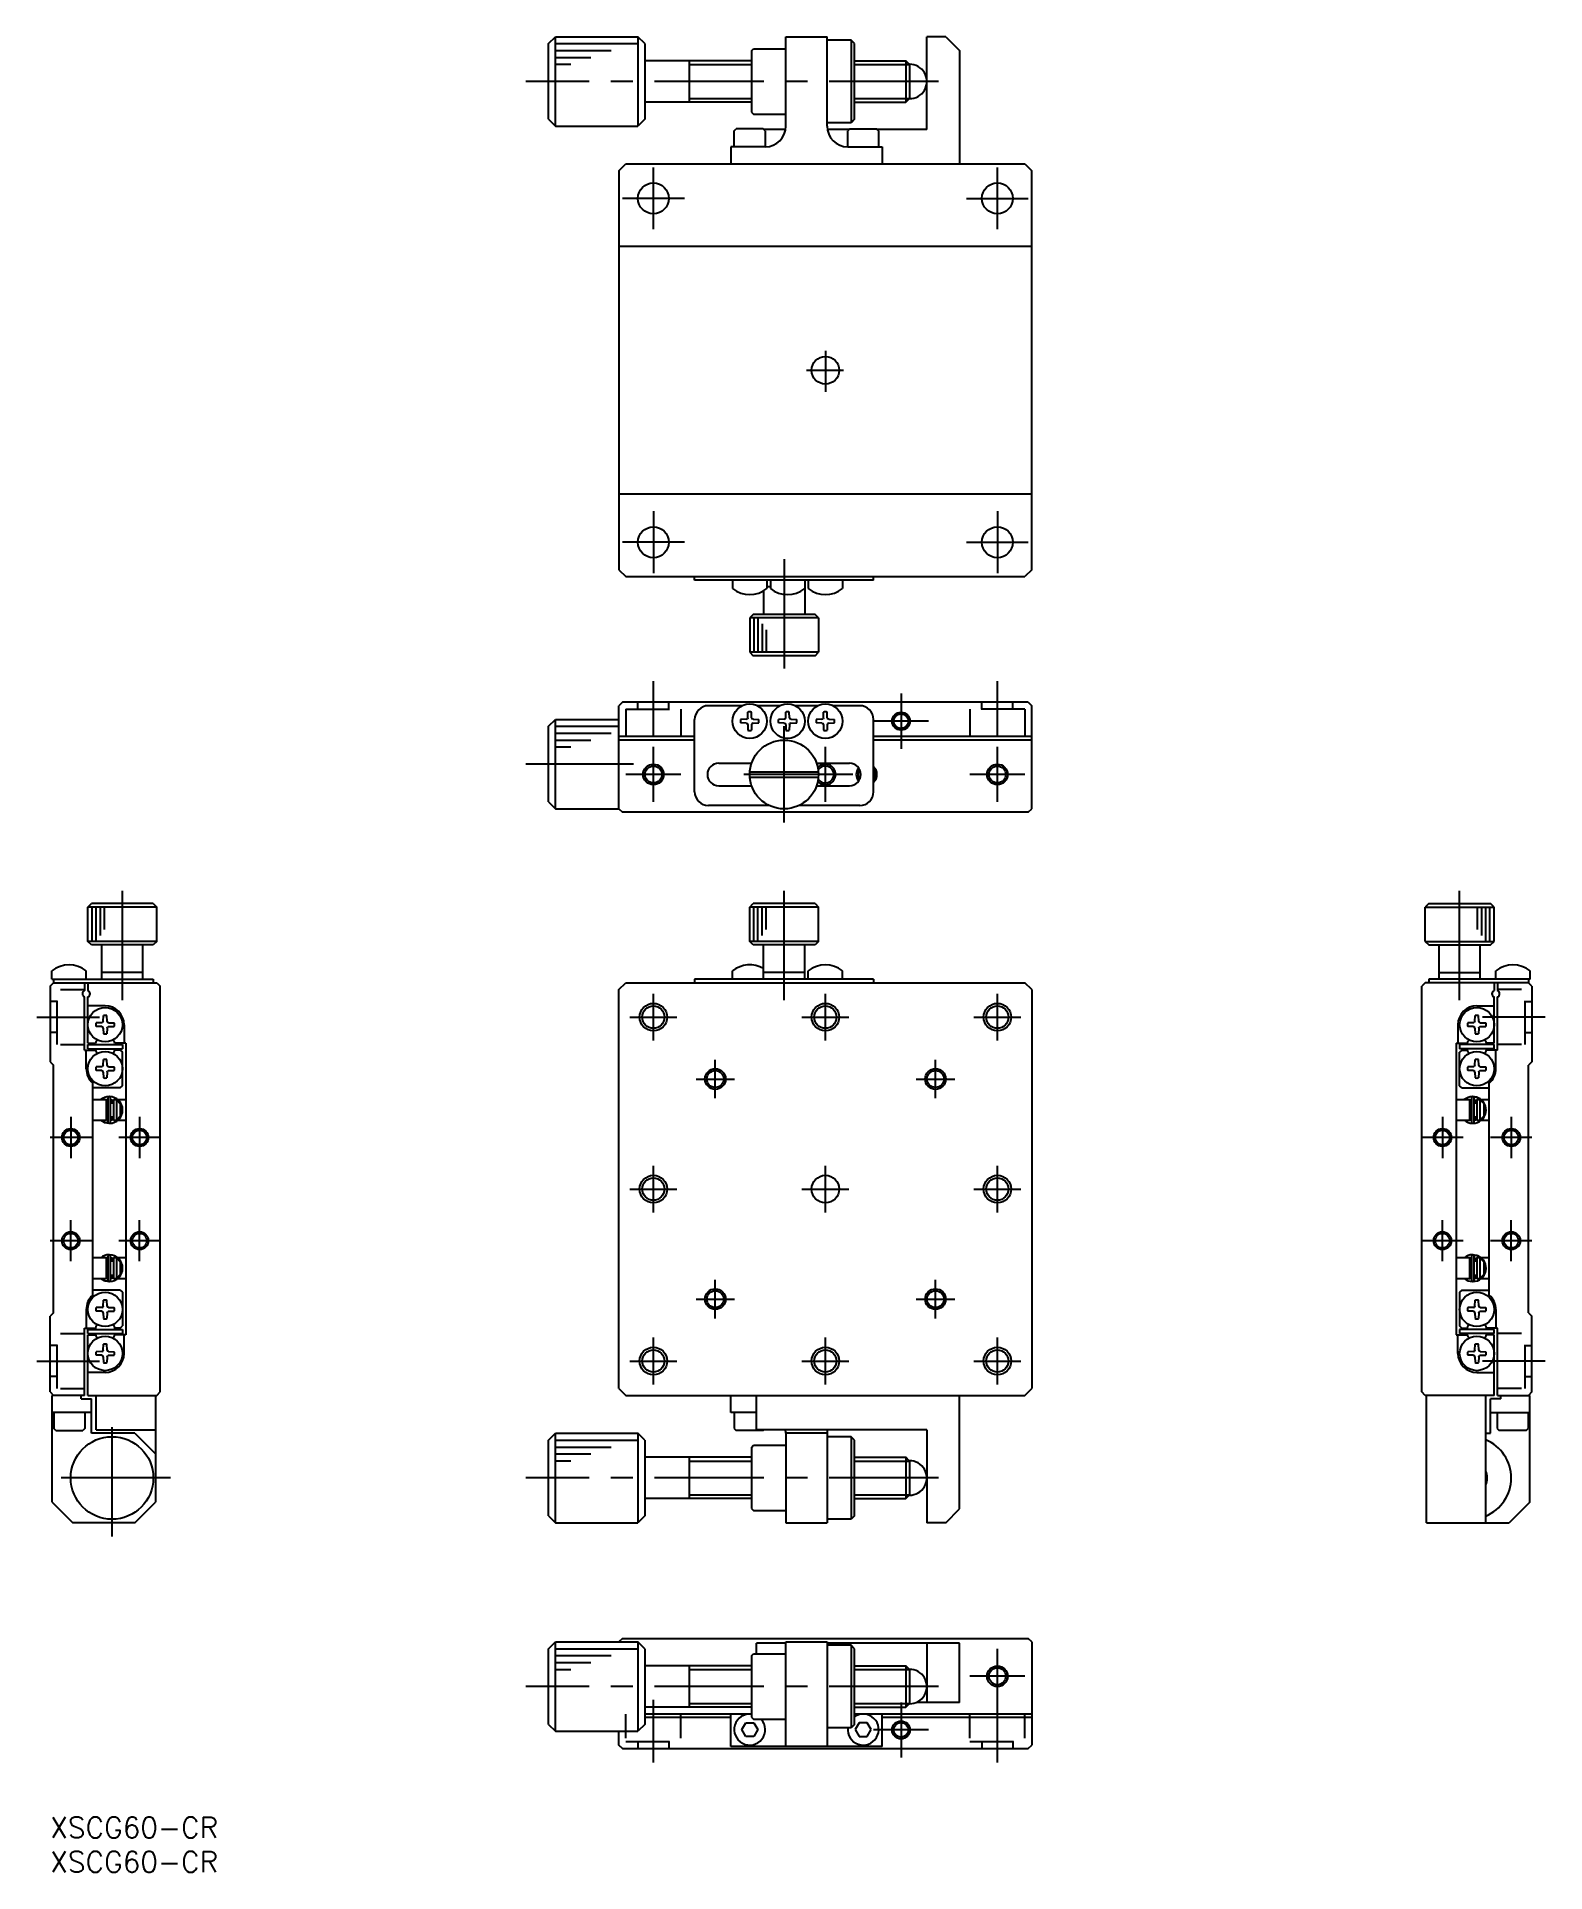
# Model space of a CAD drawing. Extents: x -2 to 217, y -8 to 259.
import ezdxf

# ---------------------------------------------------------------- set-up
doc = ezdxf.new("R2010")
doc.units = 0
doc.header["$LTSCALE"] = 0.5
doc.linetypes.add('CENTER', pattern=[50.8, 31.75, -6.35, 6.35, -6.35])
doc.linetypes.add('DASHED', pattern=[19.05, 12.7, -6.35])
for name, color, linetype in [('MSM_CENTER', 1, 'CENTER'), ('MSM_CONTINUOUS', 7, 'CONTINUOUS'), ('MSM_DASHED', 4, 'DASHED'), ('MSM_NARROW', 5, 'CONTINUOUS'), ('MSM_PART_NUMBER', 7, 'CONTINUOUS')]:
    doc.layers.add(name, color=color, linetype=linetype)
doc.styles.get("Standard").update_dxf_attribs({"font": 'txt.shx', "height": 3, "bigfont": 'bigfont.shx'})

# ---------------------------------------------------------------- blocks, each defined once
blk = doc.blocks.new('*U2')
at = {"layer": 'MSM_PART_NUMBER'}
blk.add_text('XSCG60-CR', height=3, dxfattribs=at).set_placement((0, -3))
blk = doc.blocks.new('*U3')
at = {"layer": 'MSM_PART_NUMBER'}
blk.add_text('XSCG60-CR', height=3, dxfattribs=at).set_placement((0, -8))

msp = doc.modelspace()

# ---------------------------------------------------------------- linework, layer by layer
at = {"layer": 'MSM_CENTER'}
for p, q in [((129.14, 252.37), (69.13, 252.37)), ((87.69, 230.87), (87.69, 239.87)), ((137.69, 230.87), (137.69, 239.87)), ((92.19, 235.37), (83.19, 235.37)), ((133.19, 235.37), (142.19, 235.37)), ((112.69, 213.19), (112.69, 207.24)), ((109.94, 210.37), (115.34, 210.37)), ((87.69, 189.87), (87.69, 180.87)), ((137.69, 189.87), (137.69, 180.87)), ((92.19, 185.37), (83.19, 185.37)), ((133.19, 185.37), (142.19, 185.37)), ((106.69, 182.9), (106.69, 165)), ((87.69, 157.05), (87.69, 165.17)), ((123.69, 163.36), (123.69, 155.36)), ((137.69, 157.05), (137.69, 165.17)), ((106.69, 144.61), (106.69, 158.61)), ((127.69, 159.36), (119.69, 159.36)), ((87.69, 147.61), (87.69, 155.61)), ((112.69, 147.61), (112.69, 155.61)), ((137.69, 147.61), (137.69, 155.61)), ((84.78, 153.11), (69.13, 153.11)), ((91.69, 151.61), (83.69, 151.61)), ((116.69, 151.61), (99.69, 151.61)), ((141.69, 151.61), (133.69, 151.61)), ((10.5, 118.81), (10.5, 136.7)), ((106.69, 118.81), (106.69, 136.7)), ((204.89, 118.81), (204.89, 136.7)), ((87.69, 112.93), (87.69, 119.73)), ((112.69, 112.93), (112.69, 119.73)), ((137.69, 112.93), (137.69, 119.73)), ((-1.95, 116.33), (7.2, 116.33)), ((84.29, 116.33), (91.09, 116.33)), ((109.29, 116.33), (116.09, 116.33)), ((134.29, 116.33), (141.09, 116.33)), ((217.34, 116.33), (208.19, 116.33)), ((96.69, 104.53), (96.69, 110.13)), ((128.69, 104.53), (128.69, 110.13)), ((93.89, 107.33), (99.49, 107.33)), ((125.89, 107.33), (131.49, 107.33)), ((3, 101.83), (3, 95.83)), ((13, 101.83), (13, 95.83)), ((202.39, 101.83), (202.39, 95.83)), ((212.39, 101.83), (212.39, 95.83)), ((6, 98.83), (0, 98.83)), ((16, 98.83), (10, 98.83)), ((205.39, 98.83), (199.39, 98.83)), ((215.39, 98.83), (209.39, 98.83)), ((87.69, 87.93), (87.69, 94.73)), ((112.69, 87.93), (112.69, 94.73)), ((137.69, 87.93), (137.69, 94.73)), ((84.29, 91.33), (91.09, 91.33)), ((109.29, 91.33), (116.09, 91.33)), ((134.29, 91.33), (141.09, 91.33)), ((3, 80.83), (3, 86.83)), ((13, 80.83), (13, 86.83)), ((202.39, 80.83), (202.39, 86.83)), ((212.39, 80.83), (212.39, 86.83)), ((6, 83.83), (0, 83.83)), ((16, 83.83), (10, 83.83)), ((205.39, 83.83), (199.39, 83.83)), ((215.39, 83.83), (209.39, 83.83)), ((96.69, 72.53), (96.69, 78.13)), ((128.69, 72.53), (128.69, 78.13)), ((93.89, 75.33), (99.49, 75.33)), ((125.89, 75.33), (131.49, 75.33)), ((87.69, 62.93), (87.69, 69.73)), ((112.69, 62.93), (112.69, 69.73)), ((137.69, 62.93), (137.69, 69.73)), ((-1.95, 66.33), (7.2, 66.33)), ((84.29, 66.33), (91.09, 66.33)), ((109.29, 66.33), (116.09, 66.33)), ((134.29, 66.33), (141.09, 66.33)), ((217.34, 66.33), (208.19, 66.33)), ((9, 40.83), (9, 57.83)), ((17.5, 49.33), (1.26, 49.33)), ((129.14, 49.33), (69.13, 49.33)), ((137.69, 16.5), (137.69, 24.5)), ((129.14, 19), (69.13, 19)), ((141.69, 20.5), (133.69, 20.5)), ((87.69, 7.94), (87.69, 17.09)), ((123.69, 16.7), (123.69, 8.7)), ((137.69, 7.94), (137.69, 17.09)), ((127.69, 12.7), (119.69, 12.7))]:
    msp.add_line(p, q, dxfattribs=at)
at = {"layer": 'MSM_CONTINUOUS'}
for p, q in [((72.44, 257.87), (73.44, 258.87)), ((73.44, 245.87), (73.44, 258.87)), ((73.44, 258.87), (85.44, 258.87)), ((85.44, 258.87), (85.44, 245.87)), ((86.44, 257.87), (85.44, 258.87)), ((106.94, 245.87), (106.94, 258.87)), ((106.94, 258.87), (112.94, 258.87)), ((112.94, 245.87), (112.94, 258.87)), ((127.44, 245.37), (127.44, 258.87)), ((130.19, 258.87), (127.44, 258.87)), ((130.19, 258.87), (132.19, 256.87)), ((72.44, 246.87), (72.44, 257.87)), ((86.44, 257.87), (86.44, 246.87)), ((101.94, 256.82), (102.24, 257.12)), ((101.94, 256.82), (101.94, 247.92)), ((102.24, 257.12), (106.94, 257.12)), ((116.44, 258.37), (112.94, 258.37)), ((116.44, 258.37), (116.44, 246.37)), ((116.94, 257.87), (116.44, 258.37)), ((116.94, 246.87), (116.94, 257.87)), ((132.19, 256.87), (132.19, 240.37)), ((101.94, 255.37), (86.44, 255.37)), ((92.94, 249.37), (92.94, 255.37)), ((116.94, 255.37), (124.4, 255.37)), ((124.4, 255.37), (124.4, 249.37)), ((124.94, 254.83), (124.4, 255.37)), ((124.94, 254.83), (124.94, 249.91)), ((101.94, 249.37), (86.44, 249.37)), ((116.94, 249.37), (124.4, 249.37)), ((124.4, 249.37), (124.94, 249.91)), ((72.44, 246.87), (73.44, 245.87)), ((73.44, 245.87), (85.44, 245.87)), ((86.44, 246.87), (85.44, 245.87)), ((101.94, 247.92), (102.24, 247.62)), ((102.24, 247.62), (106.94, 247.62)), ((116.44, 246.37), (112.94, 246.37)), ((116.94, 246.87), (116.44, 246.37)), ((103.94, 242.87), (98.94, 242.87)), ((98.94, 242.87), (98.94, 240.37)), ((99.44, 245.17), (99.74, 245.47)), ((99.44, 242.87), (99.44, 245.17)), ((103.64, 245.47), (99.74, 245.47)), ((103.94, 245.17), (103.64, 245.47)), ((106.9, 245.37), (103.74, 245.37)), ((103.94, 245.17), (103.94, 242.87)), ((116.14, 245.37), (112.99, 245.37)), ((116.24, 245.47), (115.94, 245.17)), ((115.94, 242.87), (115.94, 245.17)), ((115.94, 242.87), (120.94, 242.87)), ((116.24, 245.47), (120.14, 245.47)), ((120.44, 245.17), (120.14, 245.47)), ((127.44, 245.37), (120.24, 245.37)), ((120.44, 242.87), (120.44, 245.17)), ((120.94, 242.87), (120.94, 240.37)), ((82.69, 239.37), (83.69, 240.37)), ((83.69, 240.37), (141.69, 240.37)), ((141.69, 240.37), (142.69, 239.37)), ((82.69, 239.37), (82.69, 181.37)), ((142.69, 181.37), (142.69, 239.37)), ((142.69, 228.37), (82.69, 228.37)), ((142.69, 192.37), (82.69, 192.37)), ((82.69, 181.37), (83.69, 180.37)), ((83.69, 180.37), (141.69, 180.37)), ((93.69, 179.87), (93.69, 180.37)), ((119.69, 179.87), (93.69, 179.87)), ((99.19, 179.87), (99.19, 178.65)), ((104.19, 179.87), (104.19, 178.65)), ((104.69, 178.87), (104.19, 178.87)), ((104.69, 179.87), (104.69, 178.65)), ((109.69, 179.87), (109.69, 178.65)), ((109.69, 179.87), (109.69, 174.87)), ((110.19, 179.87), (110.19, 178.65)), ((115.19, 179.87), (115.19, 178.65)), ((119.69, 179.87), (119.69, 180.37)), ((142.69, 181.37), (141.69, 180.37)), ((103.69, 178.31), (103.69, 174.87)), ((102.19, 174.87), (101.69, 174.37)), ((111.69, 174.37), (101.69, 174.37)), ((101.69, 174.37), (101.69, 169.37)), ((111.19, 174.87), (102.19, 174.87)), ((111.69, 174.37), (111.19, 174.87)), ((111.69, 174.37), (111.69, 169.37)), ((111.69, 169.37), (101.69, 169.37)), ((101.69, 169.37), (102.19, 168.87)), ((111.19, 168.87), (102.19, 168.87)), ((111.19, 168.87), (111.69, 169.37)), ((83.19, 162.11), (82.69, 161.61)), ((82.69, 146.61), (82.69, 161.61)), ((142.19, 162.11), (83.19, 162.11)), ((100.6, 161.61), (95.69, 161.61)), ((101.42, 159.84), (101.43, 160.69)), ((101.97, 159.84), (101.95, 160.69)), ((106.1, 161.61), (102.78, 161.61)), ((106.92, 159.84), (106.93, 160.69)), ((107.47, 159.84), (107.45, 160.69)), ((111.6, 161.61), (108.28, 161.61)), ((112.42, 159.84), (112.43, 160.69)), ((112.97, 159.84), (112.95, 160.69)), ((117.69, 161.61), (113.78, 161.61)), ((142.19, 162.11), (142.69, 161.61)), ((142.69, 146.61), (142.69, 161.61)), ((72.44, 158.61), (73.44, 159.61)), ((72.44, 147.61), (72.44, 158.61)), ((73.44, 159.61), (82.69, 159.61)), ((73.44, 146.61), (73.44, 159.61)), ((93.69, 149.11), (93.69, 159.61)), ((101.19, 159.64), (100.37, 159.62)), ((101.19, 159.09), (100.37, 159.1)), ((101.19, 159.64), (101.36, 159.71)), ((101.19, 159.09), (101.36, 159.01)), ((101.42, 159.84), (101.36, 159.71)), ((101.42, 158.88), (101.36, 159.01)), ((101.42, 158.88), (101.43, 158.04)), ((101.97, 158.88), (101.95, 158.04)), ((101.97, 159.84), (102.03, 159.71)), ((101.97, 158.88), (102.03, 159.01)), ((102.19, 159.64), (102.03, 159.71)), ((102.19, 159.09), (102.03, 159.01)), ((102.19, 159.64), (103.02, 159.62)), ((102.19, 159.09), (103.02, 159.1)), ((106.69, 159.64), (105.87, 159.62)), ((106.69, 159.09), (105.87, 159.1)), ((106.69, 159.64), (106.86, 159.71)), ((106.69, 159.09), (106.86, 159.01)), ((106.92, 159.84), (106.86, 159.71)), ((106.92, 158.88), (106.86, 159.01)), ((106.92, 158.88), (106.93, 158.04)), ((107.47, 158.88), (107.45, 158.04)), ((107.47, 159.84), (107.53, 159.71)), ((107.47, 158.88), (107.53, 159.01)), ((107.69, 159.64), (107.53, 159.71)), ((107.69, 159.09), (107.53, 159.01)), ((107.69, 159.64), (108.52, 159.62)), ((107.69, 159.09), (108.52, 159.1)), ((112.19, 159.64), (111.37, 159.62)), ((112.19, 159.09), (111.37, 159.1)), ((112.19, 159.64), (112.36, 159.71)), ((112.19, 159.09), (112.36, 159.01)), ((112.42, 159.84), (112.36, 159.71)), ((112.42, 158.88), (112.36, 159.01)), ((112.42, 158.88), (112.43, 158.04)), ((112.97, 158.88), (112.95, 158.04)), ((112.97, 159.84), (113.03, 159.71)), ((112.97, 158.88), (113.03, 159.01)), ((113.19, 159.64), (113.03, 159.71)), ((113.19, 159.09), (113.03, 159.01)), ((113.19, 159.64), (114.02, 159.62)), ((113.19, 159.09), (114.02, 159.1)), ((119.69, 149.11), (119.69, 159.61)), ((93.69, 157.11), (82.69, 157.11)), ((93.69, 156.61), (82.69, 156.61)), ((142.69, 157.11), (119.69, 157.11)), ((142.69, 156.61), (119.69, 156.61)), ((97.19, 153.26), (102.05, 153.26)), ((111.34, 153.26), (116.19, 153.26)), ((97.19, 149.96), (101.91, 149.96)), ((101.71, 152.01), (111.68, 152.01)), ((101.71, 151.21), (111.68, 151.21)), ((111.48, 149.96), (116.19, 149.96)), ((72.44, 147.61), (73.44, 146.61)), ((104.51, 147.11), (95.69, 147.11)), ((117.69, 147.11), (108.87, 147.11)), ((73.44, 146.61), (82.69, 146.61)), ((82.69, 146.61), (83.19, 146.11)), ((142.19, 146.11), (83.19, 146.11)), ((142.19, 146.11), (142.69, 146.61)), ((5.5, 132.33), (6, 132.83)), ((15.5, 132.33), (5.5, 132.33)), ((5.5, 127.33), (5.5, 132.33)), ((15, 132.83), (6, 132.83)), ((15, 132.83), (15.5, 132.33)), ((15.5, 127.33), (15.5, 132.33)), ((101.69, 132.33), (102.19, 132.83)), ((111.69, 132.33), (101.69, 132.33)), ((101.69, 127.33), (101.69, 132.33)), ((111.19, 132.83), (102.19, 132.83)), ((111.19, 132.83), (111.69, 132.33)), ((111.69, 127.33), (111.69, 132.33)), ((200.39, 132.83), (199.89, 132.33)), ((199.89, 132.33), (209.89, 132.33)), ((199.89, 127.33), (199.89, 132.33)), ((200.39, 132.83), (209.39, 132.83)), ((209.89, 132.33), (209.39, 132.83)), ((209.89, 127.33), (209.89, 132.33)), ((15.5, 127.33), (5.5, 127.33)), ((6, 126.83), (5.5, 127.33)), ((15, 126.83), (6, 126.83)), ((7.5, 121.83), (7.5, 126.83)), ((13.5, 121.83), (13.5, 126.83)), ((15.5, 127.33), (15, 126.83)), ((111.69, 127.33), (101.69, 127.33)), ((102.19, 126.83), (101.69, 127.33)), ((111.19, 126.83), (102.19, 126.83)), ((103.69, 121.83), (103.69, 126.83)), ((109.69, 121.83), (109.69, 126.83)), ((111.69, 127.33), (111.19, 126.83)), ((199.89, 127.33), (209.89, 127.33)), ((199.89, 127.33), (200.39, 126.83)), ((200.39, 126.83), (209.39, 126.83)), ((201.89, 121.83), (201.89, 126.83)), ((207.89, 121.83), (207.89, 126.83)), ((209.39, 126.83), (209.89, 127.33)), ((0.25, 121.83), (0.25, 123.05)), ((5.25, 121.83), (5.25, 123.05)), ((13.5, 122.83), (7.5, 122.83)), ((99.19, 121.83), (99.19, 123.05)), ((109.69, 122.83), (103.69, 122.83)), ((110.19, 121.83), (110.19, 123.05)), ((115.19, 121.83), (115.19, 123.05)), ((201.89, 122.83), (207.89, 122.83)), ((210.14, 121.83), (210.14, 123.05)), ((215.14, 121.83), (215.14, 123.05)), ((0, 120.83), (0.5, 121.33)), ((0, 120.83), (0, 109.83)), ((0.25, 121.83), (15, 121.83)), ((0.5, 121.83), (0.5, 121.33)), ((0.5, 121.33), (15.5, 121.33)), ((5, 121.33), (5, 120.19)), ((5.5, 121.33), (5.5, 120.19)), ((15, 121.83), (15, 121.33)), ((15.5, 121.33), (16, 120.83)), ((16, 61.83), (16, 120.83)), ((82.69, 120.33), (83.69, 121.33)), ((82.69, 62.33), (82.69, 120.33)), ((83.69, 121.33), (141.69, 121.33)), ((119.69, 121.83), (93.69, 121.83)), ((93.69, 121.83), (93.69, 121.33)), ((119.69, 121.83), (119.69, 121.33)), ((142.69, 120.33), (141.69, 121.33)), ((142.69, 120.33), (142.69, 62.33)), ((199.89, 121.33), (199.39, 120.83)), ((199.39, 61.83), (199.39, 120.83)), ((214.89, 121.33), (199.89, 121.33)), ((215.14, 121.83), (200.39, 121.83)), ((200.39, 121.83), (200.39, 121.33)), ((209.89, 121.33), (209.89, 120.19)), ((210.39, 121.33), (210.39, 120.19)), ((214.89, 121.83), (214.89, 121.33)), ((215.39, 120.83), (214.89, 121.33)), ((215.39, 120.83), (215.39, 109.83)), ((5, 111.53), (5, 119.27)), ((5.5, 112.53), (5.5, 119.27)), ((8, 117.98), (5.5, 117.98)), ((207.39, 117.98), (209.89, 117.98)), ((209.89, 112.53), (209.89, 119.27)), ((210.39, 111.53), (210.39, 119.27)), ((7.5, 115.5), (6.68, 115.49)), ((7.5, 114.96), (6.68, 114.97)), ((7.5, 115.5), (7.67, 115.58)), ((7.5, 114.96), (7.67, 114.88)), ((7.73, 115.71), (7.67, 115.58)), ((7.73, 114.75), (7.67, 114.88)), ((7.73, 115.71), (7.74, 116.56)), ((8.27, 115.71), (8.26, 116.56)), ((8.27, 115.71), (8.33, 115.58)), ((8.27, 114.75), (8.33, 114.88)), ((8.5, 115.5), (8.33, 115.58)), ((8.5, 114.96), (8.33, 114.88)), ((8.5, 115.5), (9.32, 115.49)), ((8.5, 114.96), (9.32, 114.97)), ((10.75, 115.23), (10.75, 112.53)), ((204.64, 115.23), (204.64, 112.53)), ((206.89, 115.5), (206.06, 115.49)), ((206.89, 114.96), (206.06, 114.97)), ((206.89, 115.5), (207.05, 115.58)), ((206.89, 114.96), (207.05, 114.88)), ((207.11, 115.71), (207.05, 115.58)), ((207.11, 114.75), (207.05, 114.88)), ((207.11, 115.71), (207.13, 116.56)), ((207.66, 115.71), (207.65, 116.56)), ((207.66, 115.71), (207.72, 115.58)), ((207.66, 114.75), (207.72, 114.88)), ((207.89, 115.5), (207.72, 115.58)), ((207.89, 114.96), (207.72, 114.88)), ((207.89, 115.5), (208.71, 115.49)), ((207.89, 114.96), (208.71, 114.97)), ((5.5, 112.53), (6.59, 112.53)), ((5.5, 112.33), (10.5, 112.33)), ((5.5, 111.73), (5.5, 112.33)), ((7.73, 114.75), (7.74, 113.91)), ((8.27, 114.75), (8.26, 113.91)), ((11, 112.53), (9.41, 112.53)), ((10.5, 112.33), (10.5, 111.73)), ((11, 112.53), (11, 70.13)), ((204.39, 112.53), (204.39, 70.13)), ((204.39, 112.53), (205.97, 112.53)), ((209.89, 112.33), (204.89, 112.33)), ((204.89, 112.33), (204.89, 111.73)), ((207.11, 114.75), (207.13, 113.91)), ((207.66, 114.75), (207.65, 113.91)), ((209.89, 112.53), (208.8, 112.53)), ((209.89, 111.73), (209.89, 112.33)), ((0, 109.83), (0.5, 109.33)), ((5, 111.53), (6.59, 111.53)), ((5.25, 108.83), (5.25, 111.53)), ((5.5, 111.73), (10.5, 111.73)), ((7.73, 109.31), (7.74, 110.16)), ((8.27, 109.31), (8.26, 110.16)), ((10.2, 111.53), (9.41, 111.53)), ((10.2, 111.53), (10.5, 111.23)), ((10.5, 106.33), (10.5, 111.23)), ((209.89, 111.73), (204.89, 111.73)), ((205.19, 111.53), (204.89, 111.23)), ((204.89, 106.33), (204.89, 111.23)), ((205.19, 111.53), (205.97, 111.53)), ((207.11, 109.31), (207.13, 110.16)), ((207.66, 109.31), (207.65, 110.16)), ((210.39, 111.53), (208.8, 111.53)), ((210.14, 108.83), (210.14, 111.53)), ((215.39, 109.83), (214.89, 109.33)), ((0.5, 73.33), (0.5, 109.33)), ((6.2, 75.91), (6.2, 106.75)), ((7.5, 109.1), (6.68, 109.09)), ((7.5, 108.56), (6.68, 108.57)), ((7.5, 109.1), (7.67, 109.18)), ((7.5, 108.56), (7.67, 108.48)), ((7.73, 109.31), (7.67, 109.18)), ((7.73, 108.35), (7.67, 108.48)), ((7.73, 108.35), (7.74, 107.51)), ((8.27, 108.35), (8.26, 107.51)), ((8.27, 109.31), (8.33, 109.18)), ((8.27, 108.35), (8.33, 108.48)), ((8.5, 109.1), (8.33, 109.18)), ((8.5, 108.56), (8.33, 108.48)), ((8.5, 109.1), (9.32, 109.09)), ((8.5, 108.56), (9.32, 108.57)), ((206.89, 109.1), (206.06, 109.09)), ((206.89, 108.56), (206.06, 108.57)), ((206.89, 109.1), (207.05, 109.18)), ((206.89, 108.56), (207.05, 108.48)), ((207.11, 109.31), (207.05, 109.18)), ((207.11, 108.35), (207.05, 108.48)), ((207.11, 108.35), (207.13, 107.51)), ((207.66, 108.35), (207.65, 107.51)), ((207.66, 109.31), (207.72, 109.18)), ((207.66, 108.35), (207.72, 108.48)), ((207.89, 109.1), (207.72, 109.18)), ((207.89, 108.56), (207.72, 108.48)), ((207.89, 109.1), (208.71, 109.09)), ((207.89, 108.56), (208.71, 108.57)), ((209.19, 75.91), (209.19, 106.75)), ((214.89, 73.33), (214.89, 109.33)), ((10.2, 106.03), (6.2, 106.03)), ((8.2, 104.33), (6.2, 104.33)), ((7.84, 104.62), (7.82, 104.61)), ((7.83, 104.62), (7.84, 104.62)), ((7.87, 104.63), (7.84, 104.62)), ((7.84, 104.62), (7.84, 104.62)), ((7.84, 104.62), (7.84, 104.62)), ((7.84, 104.62), (7.84, 104.62)), ((7.88, 104.63), (7.87, 104.63)), ((7.89, 104.64), (7.88, 104.64)), ((7.88, 104.64), (7.88, 104.64)), ((7.88, 104.64), (7.88, 104.64)), ((7.88, 104.64), (7.88, 104.63)), ((7.89, 104.64), (7.89, 104.64)), ((7.89, 104.64), (7.89, 104.64)), ((7.89, 104.64), (7.89, 104.64)), ((7.89, 104.64), (7.89, 104.64)), ((7.89, 104.64), (7.89, 104.64)), ((7.89, 104.64), (7.89, 104.64)), ((7.89, 104.64), (7.89, 104.64)), ((7.89, 104.64), (7.89, 104.64)), ((8.19, 104.33), (8.2, 104.33)), ((8.2, 104.33), (8.4, 104.37)), ((8.2, 101.33), (8.2, 104.33)), ((8.2, 104.27), (8.21, 104.26)), ((8.21, 104.26), (8.22, 104.26)), ((8.22, 104.26), (8.24, 104.25)), ((8.24, 104.25), (8.25, 104.25)), ((8.25, 104.25), (8.26, 104.24)), ((8.26, 104.24), (8.28, 104.23)), ((8.28, 104.23), (8.29, 104.22)), ((8.29, 104.22), (8.3, 104.21)), ((8.3, 104.21), (8.31, 104.2)), ((8.31, 104.2), (8.32, 104.19)), ((8.32, 104.19), (8.33, 104.18)), ((8.33, 104.18), (8.34, 104.17)), ((8.34, 104.17), (8.35, 104.15)), ((8.35, 104.15), (8.36, 104.14)), ((8.36, 104.14), (8.37, 104.13)), ((8.37, 104.13), (8.37, 104.12)), ((8.37, 104.12), (8.38, 104.1)), ((8.38, 104.1), (8.38, 104.09)), ((8.38, 104.09), (8.39, 104.07)), ((8.4, 104.58), (8.4, 101.08)), ((8.79, 101.08), (8.79, 104.58)), ((8.79, 104.37), (9.2, 104.27)), ((9, 104.33), (9, 103.83)), ((9.01, 104.33), (9, 104.33)), ((9.01, 104.33), (9.01, 104.33)), ((9.01, 104.33), (9.01, 104.33)), ((9.01, 104.33), (9.01, 104.33)), ((9.01, 104.33), (9.01, 104.33)), ((9.2, 104.33), (9.2, 101.33)), ((9.7, 104.33), (9.2, 104.33)), ((9.7, 101.33), (9.7, 104.33)), ((9.7, 104.27), (10.2, 103.74)), ((11, 104.33), (9.84, 104.33)), ((10.2, 106.03), (10.5, 106.33)), ((206.39, 104.33), (204.39, 104.33)), ((205.19, 106.03), (204.89, 106.33)), ((205.19, 106.03), (209.19, 106.03)), ((206.38, 104.33), (206.39, 104.33)), ((206.39, 104.33), (206.59, 104.37)), ((206.39, 101.33), (206.39, 104.33)), ((206.59, 104.58), (206.59, 101.08)), ((207.5, 104.64), (206.81, 104.77)), ((206.99, 104.61), (206.98, 104.6)), ((206.98, 101.08), (206.98, 104.58)), ((207.02, 104.62), (206.99, 104.61)), ((206.99, 104.07), (207, 104.08)), ((207, 104.1), (207.01, 104.11)), ((207, 104.08), (207, 104.1)), ((207.01, 104.11), (207.02, 104.12)), ((207.05, 104.63), (207.02, 104.62)), ((207.02, 104.14), (207.03, 104.15)), ((207.02, 104.12), (207.02, 104.14)), ((207.03, 104.15), (207.04, 104.16)), ((207.04, 104.16), (207.05, 104.17)), ((207.08, 104.64), (207.05, 104.63)), ((207.05, 104.17), (207.06, 104.18)), ((207.06, 104.18), (207.07, 104.2)), ((207.07, 104.2), (207.08, 104.21)), ((207.12, 104.65), (207.08, 104.64)), ((207.08, 104.21), (207.09, 104.22)), ((207.09, 104.22), (207.1, 104.22)), ((207.1, 104.22), (207.12, 104.23)), ((207.15, 104.66), (207.12, 104.65)), ((207.12, 104.23), (207.13, 104.24)), ((207.13, 104.24), (207.14, 104.25)), ((207.14, 104.25), (207.16, 104.26)), ((207.18, 104.67), (207.15, 104.66)), ((207.16, 104.26), (207.17, 104.26)), ((207.17, 104.26), (207.18, 104.27)), ((207.22, 104.67), (207.18, 104.67)), ((207.18, 104.27), (207.2, 104.27)), ((207.19, 104.27), (207.19, 103.83)), ((207.2, 104.27), (207.21, 104.28)), ((207.21, 104.28), (207.23, 104.28)), ((207.25, 104.67), (207.22, 104.67)), ((207.23, 104.28), (207.24, 104.28)), ((207.24, 104.28), (207.26, 104.28)), ((207.29, 104.67), (207.25, 104.67)), ((207.26, 104.28), (207.27, 104.28)), ((207.27, 104.28), (207.29, 104.28)), ((207.32, 104.67), (207.29, 104.67)), ((207.29, 104.28), (207.3, 104.28)), ((207.3, 104.28), (207.32, 104.28)), ((207.35, 104.67), (207.32, 104.67)), ((207.32, 104.28), (207.33, 104.28)), ((207.33, 104.28), (207.35, 104.28)), ((207.39, 104.67), (207.35, 104.67)), ((207.35, 104.28), (207.36, 104.27)), ((207.36, 104.27), (207.38, 104.27)), ((207.38, 104.27), (207.39, 104.26)), ((207.42, 104.66), (207.39, 104.67)), ((207.39, 104.33), (207.39, 101.33)), ((207.89, 104.33), (207.39, 104.33)), ((207.39, 104.26), (207.4, 104.26)), ((207.4, 104.26), (207.41, 104.26)), ((207.46, 104.65), (207.42, 104.66)), ((207.45, 104.33), (207.46, 104.34)), ((207.49, 104.64), (207.46, 104.65)), ((207.49, 104.39), (207.46, 104.33)), ((207.46, 104.36), (207.47, 104.37)), ((207.46, 104.34), (207.46, 104.36)), ((207.47, 104.37), (207.48, 104.38)), ((207.48, 104.4), (207.49, 104.41)), ((207.48, 104.38), (207.48, 104.4)), ((207.52, 104.63), (207.49, 104.64)), ((207.56, 104.61), (207.49, 104.39)), ((207.49, 104.41), (207.5, 104.42)), ((207.5, 104.44), (207.51, 104.45)), ((207.5, 104.42), (207.5, 104.44)), ((207.51, 104.47), (207.52, 104.48)), ((207.51, 104.45), (207.51, 104.47)), ((207.55, 104.62), (207.52, 104.63)), ((207.52, 104.48), (207.53, 104.5)), ((207.53, 104.52), (207.54, 104.54)), ((207.53, 104.51), (207.53, 104.52)), ((207.53, 104.5), (207.53, 104.51)), ((207.54, 104.55), (207.55, 104.56)), ((207.54, 104.54), (207.54, 104.55)), ((207.55, 104.61), (207.55, 104.62)), ((207.55, 104.62), (207.55, 104.62)), ((207.55, 104.62), (207.55, 104.62)), ((207.58, 104.61), (207.55, 104.62)), ((207.55, 104.6), (207.55, 104.61)), ((207.55, 104.61), (207.55, 104.61)), ((207.55, 104.59), (207.55, 104.6)), ((207.55, 104.6), (207.55, 104.6)), ((207.55, 104.58), (207.55, 104.59)), ((207.55, 104.57), (207.55, 104.58)), ((207.55, 104.56), (207.55, 104.57)), ((207.89, 101.33), (207.89, 104.33)), ((207.89, 104.28), (208.39, 103.75)), ((209.19, 104.33), (208.02, 104.33)), ((8.4, 103.83), (8.2, 103.83)), ((8.2, 101.83), (8.4, 101.83)), ((8.24, 101.41), (8.23, 101.41)), ((8.26, 101.42), (8.24, 101.41)), ((8.27, 101.43), (8.26, 101.42)), ((8.28, 101.44), (8.27, 101.43)), ((8.29, 101.45), (8.28, 101.44)), ((8.31, 101.46), (8.29, 101.45)), ((8.32, 101.47), (8.31, 101.46)), ((8.33, 101.48), (8.32, 101.47)), ((8.34, 101.49), (8.33, 101.48)), ((8.35, 101.5), (8.34, 101.49)), ((8.36, 101.53), (8.35, 101.51)), ((8.35, 101.51), (8.35, 101.5)), ((8.37, 101.54), (8.36, 101.53)), ((8.38, 101.55), (8.37, 101.54)), ((8.39, 101.58), (8.38, 101.57)), ((8.38, 101.57), (8.38, 101.55)), ((8.39, 104.07), (8.39, 104.06)), ((8.39, 104.06), (8.4, 104.05)), ((8.4, 101.61), (8.39, 101.59)), ((8.39, 101.59), (8.39, 101.58)), ((8.4, 104.05), (8.4, 104.03)), ((8.4, 104.03), (8.4, 104.02)), ((8.4, 104.02), (8.4, 104)), ((8.4, 104), (8.4, 103.99)), ((8.4, 103.99), (8.4, 103.98)), ((8.4, 101.68), (8.4, 101.67)), ((8.4, 101.67), (8.4, 101.65)), ((8.4, 101.65), (8.4, 101.64)), ((8.4, 101.64), (8.4, 101.62)), ((8.4, 101.62), (8.4, 101.61)), ((9.2, 103.83), (8.79, 103.83)), ((8.79, 101.83), (9.2, 101.83)), ((9, 101.83), (9, 101.33)), ((10.2, 101.91), (9.7, 101.38)), ((10.2, 103.75), (10.2, 101.91)), ((206.59, 103.83), (206.39, 103.83)), ((206.39, 101.83), (206.59, 101.83)), ((206.98, 104.02), (206.99, 104.04)), ((206.98, 104.01), (206.98, 104.02)), ((206.98, 103.99), (206.98, 104.01)), ((206.98, 103.98), (206.98, 103.99)), ((207.39, 103.83), (206.98, 103.83)), ((206.98, 101.83), (207.39, 101.83)), ((206.98, 101.66), (206.98, 101.68)), ((206.98, 101.68), (206.98, 101.68)), ((206.98, 101.65), (206.98, 101.66)), ((206.99, 101.63), (206.98, 101.65)), ((206.99, 104.05), (206.99, 104.07)), ((206.99, 104.04), (206.99, 104.05)), ((206.99, 101.62), (206.99, 101.63)), ((206.99, 101.6), (206.99, 101.62)), ((207, 101.59), (206.99, 101.6)), ((207, 101.57), (207, 101.59)), ((207.01, 101.56), (207, 101.57)), ((207.01, 101.54), (207.01, 101.56)), ((207.02, 101.53), (207.01, 101.54)), ((207.03, 101.52), (207.02, 101.53)), ((207.04, 101.51), (207.03, 101.52)), ((207.05, 101.49), (207.04, 101.51)), ((207.05, 101.48), (207.05, 101.49)), ((207.06, 101.47), (207.05, 101.48)), ((207.08, 101.46), (207.06, 101.47)), ((207.09, 101.45), (207.08, 101.46)), ((207.1, 101.44), (207.09, 101.45)), ((207.11, 101.43), (207.1, 101.44)), ((207.12, 101.42), (207.11, 101.43)), ((207.14, 101.42), (207.12, 101.42)), ((207.15, 101.41), (207.14, 101.42)), ((207.19, 101.83), (207.19, 101.39)), ((208.39, 101.91), (207.89, 101.38)), ((208.39, 103.75), (208.39, 101.91)), ((6.2, 101.33), (8.2, 101.33)), ((7.36, 101.33), (7.84, 101.04)), ((7.81, 101.06), (7.83, 101.05)), ((7.83, 101.05), (7.92, 101.33)), ((7.83, 101.07), (7.84, 101.08)), ((7.83, 101.06), (7.83, 101.07)), ((7.83, 101.05), (7.83, 101.06)), ((7.83, 101.06), (7.83, 101.06)), ((7.83, 101.04), (7.83, 101.05)), ((7.83, 101.05), (7.83, 101.05)), ((7.84, 101.04), (7.83, 101.04)), ((7.83, 101.04), (7.83, 101.04)), ((7.84, 101.11), (7.85, 101.12)), ((7.84, 101.1), (7.84, 101.11)), ((7.84, 101.09), (7.84, 101.1)), ((7.84, 101.08), (7.84, 101.09)), ((7.84, 101.04), (7.87, 101.03)), ((7.85, 101.14), (7.86, 101.16)), ((7.85, 101.13), (7.85, 101.14)), ((7.85, 101.12), (7.85, 101.13)), ((7.86, 101.17), (7.87, 101.18)), ((7.86, 101.16), (7.86, 101.17)), ((7.87, 101.2), (7.88, 101.21)), ((7.87, 101.18), (7.87, 101.2)), ((7.87, 101.03), (7.9, 101.02)), ((7.88, 101.21), (7.89, 101.22)), ((7.88, 101.02), (8.57, 100.89)), ((7.89, 101.24), (7.9, 101.25)), ((7.89, 101.22), (7.89, 101.24)), ((7.9, 101.27), (7.91, 101.28)), ((7.9, 101.25), (7.9, 101.27)), ((7.9, 101.02), (7.93, 101.01)), ((7.91, 101.28), (7.92, 101.29)), ((7.92, 101.31), (7.93, 101.32)), ((7.92, 101.29), (7.92, 101.31)), ((7.93, 101.32), (7.94, 101.33)), ((7.93, 101.01), (7.96, 101)), ((7.96, 101), (8, 101)), ((8, 101), (8.03, 100.99)), ((8.03, 100.99), (8.07, 100.99)), ((8.07, 100.99), (8.1, 100.99)), ((8.1, 100.99), (8.13, 100.99)), ((8.13, 100.99), (8.17, 100.99)), ((8.17, 100.99), (8.2, 100.99)), ((8.22, 101.4), (8.2, 101.39)), ((8.2, 101.39), (8.2, 101.39)), ((8.2, 100.99), (8.24, 101)), ((8.23, 101.41), (8.22, 101.4)), ((8.24, 101), (8.27, 101.01)), ((8.27, 101.01), (8.3, 101.02)), ((8.3, 101.02), (8.34, 101.03)), ((8.34, 101.03), (8.37, 101.04)), ((8.37, 101.04), (8.4, 101.05)), ((8.4, 101.05), (8.41, 101.06)), ((9.2, 101.4), (8.79, 101.29)), ((9, 101.33), (9.01, 101.33)), ((9.01, 101.33), (9.01, 101.33)), ((9.01, 101.33), (9.01, 101.33)), ((9.01, 101.33), (9.01, 101.33)), ((9.2, 101.33), (9.7, 101.33)), ((9.84, 101.33), (9.84, 101.33)), ((9.84, 101.33), (11, 101.33)), ((204.39, 101.33), (206.39, 101.33)), ((206.39, 101.33), (206.37, 101.33)), ((206.59, 101.29), (206.39, 101.33)), ((207.39, 101.4), (206.98, 101.29)), ((207.16, 101.4), (207.15, 101.41)), ((207.18, 101.4), (207.16, 101.4)), ((207.19, 101.39), (207.18, 101.4)), ((207.21, 101.39), (207.19, 101.39)), ((207.22, 101.38), (207.21, 101.39)), ((207.23, 101.38), (207.22, 101.38)), ((207.25, 101.38), (207.23, 101.38)), ((207.26, 101.38), (207.25, 101.38)), ((207.28, 101.38), (207.26, 101.38)), ((207.29, 101.38), (207.28, 101.38)), ((207.31, 101.38), (207.29, 101.38)), ((207.32, 101.38), (207.31, 101.38)), ((207.34, 101.38), (207.32, 101.38)), ((207.35, 101.39), (207.34, 101.38)), ((207.37, 101.39), (207.35, 101.39)), ((207.38, 101.39), (207.37, 101.39)), ((207.4, 101.4), (207.38, 101.39)), ((207.39, 101.33), (207.89, 101.33)), ((207.49, 101.02), (207.55, 101.04)), ((207.55, 101.04), (207.57, 101.05)), ((207.56, 101.05), (207.56, 101.05)), ((208.02, 101.33), (209.19, 101.33)), ((8.2, 81.33), (6.2, 81.33)), ((7.84, 81.62), (7.82, 81.61)), ((7.83, 81.62), (7.84, 81.62)), ((7.87, 81.63), (7.84, 81.62)), ((7.84, 81.62), (7.84, 81.62)), ((7.84, 81.62), (7.84, 81.62)), ((7.84, 81.62), (7.84, 81.62)), ((7.88, 81.63), (7.87, 81.63)), ((7.89, 81.64), (7.88, 81.64)), ((7.88, 81.64), (7.88, 81.64)), ((7.88, 81.64), (7.88, 81.64)), ((7.88, 81.64), (7.88, 81.63)), ((7.89, 81.64), (7.89, 81.64)), ((7.89, 81.64), (7.89, 81.64)), ((7.89, 81.64), (7.89, 81.64)), ((7.89, 81.64), (7.89, 81.64)), ((7.89, 81.64), (7.89, 81.64)), ((7.89, 81.64), (7.89, 81.64)), ((7.89, 81.64), (7.89, 81.64)), ((7.89, 81.64), (7.89, 81.64)), ((8.19, 81.33), (8.2, 81.33)), ((8.2, 81.33), (8.4, 81.37)), ((8.2, 78.33), (8.2, 81.33)), ((8.2, 81.27), (8.21, 81.26)), ((8.4, 80.83), (8.2, 80.83)), ((8.21, 81.26), (8.22, 81.26)), ((8.22, 81.26), (8.24, 81.25)), ((8.24, 81.25), (8.25, 81.25)), ((8.25, 81.25), (8.26, 81.24)), ((8.26, 81.24), (8.28, 81.23)), ((8.28, 81.23), (8.29, 81.22)), ((8.29, 81.22), (8.3, 81.21)), ((8.3, 81.21), (8.31, 81.2)), ((8.31, 81.2), (8.32, 81.19)), ((8.32, 81.19), (8.33, 81.18)), ((8.33, 81.18), (8.34, 81.17)), ((8.34, 81.17), (8.35, 81.15)), ((8.35, 81.15), (8.36, 81.14)), ((8.36, 81.14), (8.37, 81.13)), ((8.37, 81.13), (8.37, 81.12)), ((8.37, 81.12), (8.38, 81.1)), ((8.38, 81.1), (8.38, 81.09)), ((8.38, 81.09), (8.39, 81.07)), ((8.39, 81.07), (8.39, 81.06)), ((8.39, 81.06), (8.4, 81.05)), ((8.4, 81.58), (8.4, 78.08)), ((8.4, 81.05), (8.4, 81.03)), ((8.4, 81.03), (8.4, 81.02)), ((8.4, 81.02), (8.4, 81)), ((8.4, 81), (8.4, 80.99)), ((8.4, 80.99), (8.4, 80.98)), ((8.79, 78.08), (8.79, 81.58)), ((9.2, 80.83), (8.79, 80.83)), ((8.79, 81.37), (9.2, 81.27)), ((9, 81.33), (9, 80.83)), ((9.01, 81.33), (9, 81.33)), ((9.01, 81.33), (9.01, 81.33)), ((9.01, 81.33), (9.01, 81.33)), ((9.01, 81.33), (9.01, 81.33)), ((9.01, 81.33), (9.01, 81.33)), ((9.2, 81.33), (9.2, 78.33)), ((9.7, 81.33), (9.2, 81.33)), ((9.7, 78.33), (9.7, 81.33)), ((9.7, 81.27), (10.2, 80.74)), ((11, 81.33), (9.84, 81.33)), ((10.2, 80.75), (10.2, 78.91)), ((206.39, 81.33), (204.39, 81.33)), ((206.38, 81.33), (206.39, 81.33)), ((206.39, 81.33), (206.59, 81.37)), ((206.39, 78.33), (206.39, 81.33)), ((206.59, 80.83), (206.39, 80.83)), ((206.59, 81.58), (206.59, 78.08)), ((207.5, 81.64), (206.81, 81.77)), ((206.99, 81.61), (206.98, 81.6)), ((206.98, 78.08), (206.98, 81.58)), ((206.98, 81.02), (206.99, 81.04)), ((206.98, 81.01), (206.98, 81.02)), ((206.98, 80.99), (206.98, 81.01)), ((206.98, 80.98), (206.98, 80.99)), ((207.39, 80.83), (206.98, 80.83)), ((207.02, 81.62), (206.99, 81.61)), ((206.99, 81.07), (207, 81.08)), ((206.99, 81.05), (206.99, 81.07)), ((206.99, 81.04), (206.99, 81.05)), ((207, 81.1), (207.01, 81.11)), ((207, 81.08), (207, 81.1)), ((207.01, 81.11), (207.02, 81.12)), ((207.05, 81.63), (207.02, 81.62)), ((207.02, 81.14), (207.03, 81.15)), ((207.02, 81.12), (207.02, 81.14)), ((207.03, 81.15), (207.04, 81.16)), ((207.04, 81.16), (207.05, 81.17)), ((207.08, 81.64), (207.05, 81.63)), ((207.05, 81.17), (207.06, 81.18)), ((207.06, 81.18), (207.07, 81.2)), ((207.07, 81.2), (207.08, 81.21)), ((207.12, 81.65), (207.08, 81.64)), ((207.08, 81.21), (207.09, 81.22)), ((207.09, 81.22), (207.1, 81.22)), ((207.1, 81.22), (207.12, 81.23)), ((207.15, 81.66), (207.12, 81.65)), ((207.12, 81.23), (207.13, 81.24)), ((207.13, 81.24), (207.14, 81.25)), ((207.14, 81.25), (207.16, 81.26)), ((207.18, 81.67), (207.15, 81.66)), ((207.16, 81.26), (207.17, 81.26)), ((207.17, 81.26), (207.18, 81.27)), ((207.22, 81.67), (207.18, 81.67)), ((207.18, 81.27), (207.2, 81.27)), ((207.19, 81.27), (207.19, 80.83)), ((207.2, 81.27), (207.21, 81.28)), ((207.21, 81.28), (207.23, 81.28)), ((207.25, 81.67), (207.22, 81.67)), ((207.23, 81.28), (207.24, 81.28)), ((207.24, 81.28), (207.26, 81.28)), ((207.29, 81.67), (207.25, 81.67)), ((207.26, 81.28), (207.27, 81.28)), ((207.27, 81.28), (207.29, 81.28)), ((207.32, 81.67), (207.29, 81.67)), ((207.29, 81.28), (207.3, 81.28)), ((207.3, 81.28), (207.32, 81.28)), ((207.35, 81.67), (207.32, 81.67)), ((207.32, 81.28), (207.33, 81.28)), ((207.33, 81.28), (207.35, 81.28)), ((207.39, 81.67), (207.35, 81.67)), ((207.35, 81.28), (207.36, 81.27)), ((207.36, 81.27), (207.38, 81.27)), ((207.38, 81.27), (207.39, 81.26)), ((207.42, 81.66), (207.39, 81.67)), ((207.39, 81.33), (207.39, 78.33)), ((207.89, 81.33), (207.39, 81.33)), ((207.39, 81.26), (207.4, 81.26)), ((207.4, 81.26), (207.41, 81.26)), ((207.46, 81.65), (207.42, 81.66)), ((207.45, 81.33), (207.46, 81.34)), ((207.49, 81.64), (207.46, 81.65)), ((207.49, 81.39), (207.46, 81.33)), ((207.46, 81.36), (207.47, 81.37)), ((207.46, 81.34), (207.46, 81.36)), ((207.47, 81.37), (207.48, 81.38)), ((207.48, 81.4), (207.49, 81.41)), ((207.48, 81.38), (207.48, 81.4)), ((207.52, 81.63), (207.49, 81.64)), ((207.56, 81.61), (207.49, 81.39)), ((207.49, 81.41), (207.5, 81.42)), ((207.5, 81.44), (207.51, 81.45)), ((207.5, 81.42), (207.5, 81.44)), ((207.51, 81.47), (207.52, 81.48)), ((207.51, 81.45), (207.51, 81.47)), ((207.55, 81.62), (207.52, 81.63)), ((207.52, 81.48), (207.53, 81.5)), ((207.53, 81.52), (207.54, 81.54)), ((207.53, 81.51), (207.53, 81.52)), ((207.53, 81.5), (207.53, 81.51)), ((207.54, 81.55), (207.55, 81.56)), ((207.54, 81.54), (207.54, 81.55)), ((207.55, 81.61), (207.55, 81.62)), ((207.55, 81.62), (207.55, 81.62)), ((207.55, 81.62), (207.55, 81.62)), ((207.55, 81.6), (207.55, 81.61)), ((207.55, 81.61), (207.55, 81.61)), ((207.55, 81.59), (207.55, 81.6)), ((207.55, 81.6), (207.55, 81.6)), ((207.55, 81.58), (207.55, 81.59)), ((207.55, 81.57), (207.55, 81.58)), ((207.55, 81.56), (207.55, 81.57)), ((207.58, 81.61), (207.56, 81.61)), ((207.89, 78.33), (207.89, 81.33)), ((207.89, 81.28), (208.39, 80.75)), ((209.19, 81.33), (208.02, 81.33)), ((208.39, 80.75), (208.39, 78.91)), ((6.2, 78.33), (8.2, 78.33)), ((7.36, 78.33), (7.84, 78.04)), ((7.81, 78.06), (8.57, 77.89)), ((7.83, 78.05), (7.92, 78.33)), ((7.83, 78.07), (7.84, 78.08)), ((7.83, 78.06), (7.83, 78.07)), ((7.83, 78.05), (7.83, 78.06)), ((7.83, 78.06), (7.83, 78.06)), ((7.83, 78.05), (7.83, 78.05)), ((7.83, 78.04), (7.83, 78.05)), ((7.83, 78.05), (7.83, 78.05)), ((7.84, 78.04), (7.83, 78.04)), ((7.83, 78.04), (7.83, 78.04)), ((7.84, 78.11), (7.85, 78.12)), ((7.84, 78.1), (7.84, 78.11)), ((7.84, 78.09), (7.84, 78.1)), ((7.84, 78.08), (7.84, 78.09)), ((7.84, 78.04), (7.87, 78.03)), ((7.85, 78.14), (7.86, 78.16)), ((7.85, 78.13), (7.85, 78.14)), ((7.85, 78.12), (7.85, 78.13)), ((7.86, 78.17), (7.87, 78.18)), ((7.86, 78.16), (7.86, 78.17)), ((7.87, 78.2), (7.88, 78.21)), ((7.87, 78.18), (7.87, 78.2)), ((7.87, 78.03), (7.9, 78.02)), ((7.88, 78.21), (7.89, 78.22)), ((7.89, 78.24), (7.9, 78.25)), ((7.89, 78.22), (7.89, 78.24)), ((7.9, 78.27), (7.91, 78.28)), ((7.9, 78.25), (7.9, 78.27)), ((7.9, 78.02), (7.93, 78.01)), ((7.91, 78.28), (7.92, 78.29)), ((7.92, 78.31), (7.93, 78.32)), ((7.92, 78.29), (7.92, 78.31)), ((7.93, 78.32), (7.94, 78.33)), ((7.93, 78.01), (7.96, 78)), ((7.96, 78), (8, 78)), ((8, 78), (8.03, 77.99)), ((8.03, 77.99), (8.07, 77.99)), ((8.07, 77.99), (8.1, 77.99)), ((8.1, 77.99), (8.13, 77.99)), ((8.13, 77.99), (8.17, 77.99)), ((8.17, 77.99), (8.2, 77.99)), ((8.2, 78.83), (8.4, 78.83)), ((8.22, 78.4), (8.2, 78.39)), ((8.2, 78.39), (8.2, 78.39)), ((8.2, 77.99), (8.24, 78)), ((8.23, 78.41), (8.22, 78.4)), ((8.24, 78.41), (8.23, 78.41)), ((8.26, 78.42), (8.24, 78.41)), ((8.24, 78), (8.27, 78.01)), ((8.27, 78.43), (8.26, 78.42)), ((8.28, 78.44), (8.27, 78.43)), ((8.27, 78.01), (8.3, 78.02)), ((8.29, 78.45), (8.28, 78.44)), ((8.31, 78.46), (8.29, 78.45)), ((8.3, 78.02), (8.34, 78.03)), ((8.32, 78.47), (8.31, 78.46)), ((8.33, 78.48), (8.32, 78.47)), ((8.34, 78.49), (8.33, 78.48)), ((8.35, 78.5), (8.34, 78.49)), ((8.34, 78.03), (8.37, 78.04)), ((8.36, 78.53), (8.35, 78.51)), ((8.35, 78.51), (8.35, 78.5)), ((8.37, 78.54), (8.36, 78.53)), ((8.38, 78.55), (8.37, 78.54)), ((8.37, 78.04), (8.4, 78.05)), ((8.39, 78.58), (8.38, 78.57)), ((8.38, 78.57), (8.38, 78.55)), ((8.4, 78.61), (8.39, 78.59)), ((8.39, 78.59), (8.39, 78.58)), ((8.4, 78.68), (8.4, 78.67)), ((8.4, 78.67), (8.4, 78.65)), ((8.4, 78.65), (8.4, 78.64)), ((8.4, 78.64), (8.4, 78.62)), ((8.4, 78.62), (8.4, 78.61)), ((8.4, 78.05), (8.41, 78.06)), ((8.79, 78.83), (9.2, 78.83)), ((9.2, 78.4), (8.79, 78.29)), ((9, 78.83), (9, 78.33)), ((9, 78.33), (9.01, 78.33)), ((9.01, 78.33), (9.01, 78.33)), ((9.01, 78.33), (9.01, 78.33)), ((9.01, 78.33), (9.01, 78.33)), ((9.2, 78.33), (9.7, 78.33)), ((10.2, 78.91), (9.7, 78.38)), ((9.84, 78.33), (9.84, 78.33)), ((9.84, 78.33), (11, 78.33)), ((204.39, 78.33), (206.39, 78.33)), ((206.39, 78.33), (206.37, 78.33)), ((206.39, 78.83), (206.59, 78.83)), ((206.59, 78.29), (206.39, 78.33)), ((206.98, 78.83), (207.39, 78.83)), ((206.98, 78.66), (206.98, 78.68)), ((206.98, 78.68), (206.98, 78.68)), ((206.98, 78.65), (206.98, 78.66)), ((206.99, 78.63), (206.98, 78.65)), ((207.39, 78.4), (206.98, 78.29)), ((206.99, 78.62), (206.99, 78.63)), ((206.99, 78.6), (206.99, 78.62)), ((207, 78.59), (206.99, 78.6)), ((207, 78.57), (207, 78.59)), ((207.01, 78.56), (207, 78.57)), ((207.01, 78.54), (207.01, 78.56)), ((207.02, 78.53), (207.01, 78.54)), ((207.03, 78.52), (207.02, 78.53)), ((207.04, 78.51), (207.03, 78.52)), ((207.05, 78.49), (207.04, 78.51)), ((207.05, 78.48), (207.05, 78.49)), ((207.06, 78.47), (207.05, 78.48)), ((207.08, 78.46), (207.06, 78.47)), ((207.09, 78.45), (207.08, 78.46)), ((207.1, 78.44), (207.09, 78.45)), ((207.11, 78.43), (207.1, 78.44)), ((207.12, 78.42), (207.11, 78.43)), ((207.14, 78.42), (207.12, 78.42)), ((207.15, 78.41), (207.14, 78.42)), ((207.16, 78.4), (207.15, 78.41)), ((207.18, 78.4), (207.16, 78.4)), ((207.19, 78.39), (207.18, 78.4)), ((207.19, 78.83), (207.19, 78.39)), ((207.21, 78.39), (207.19, 78.39)), ((207.22, 78.38), (207.21, 78.39)), ((207.23, 78.38), (207.22, 78.38)), ((207.25, 78.38), (207.23, 78.38)), ((207.26, 78.38), (207.25, 78.38)), ((207.28, 78.38), (207.26, 78.38)), ((207.29, 78.38), (207.28, 78.38)), ((207.31, 78.38), (207.29, 78.38)), ((207.32, 78.38), (207.31, 78.38)), ((207.34, 78.38), (207.32, 78.38)), ((207.35, 78.39), (207.34, 78.38)), ((207.37, 78.39), (207.35, 78.39)), ((207.38, 78.39), (207.37, 78.39)), ((207.4, 78.4), (207.38, 78.39)), ((207.39, 78.33), (207.89, 78.33)), ((207.49, 78.02), (207.55, 78.04)), ((207.55, 78.04), (207.57, 78.05)), ((207.56, 78.05), (207.56, 78.05)), ((208.39, 78.91), (207.89, 78.38)), ((208.02, 78.33), (209.19, 78.33)), ((10.2, 76.63), (6.2, 76.63)), ((7.73, 74.31), (7.74, 75.16)), ((8.27, 74.31), (8.26, 75.16)), ((10.2, 76.63), (10.5, 76.33)), ((10.5, 76.33), (10.5, 71.43)), ((205.19, 76.63), (204.89, 76.33)), ((204.89, 76.33), (204.89, 71.43)), ((205.19, 76.63), (209.19, 76.63)), ((207.11, 74.31), (207.13, 75.16)), ((207.66, 74.31), (207.65, 75.16)), ((0.5, 73.33), (0, 72.83)), ((0, 61.83), (0, 72.83)), ((5.25, 73.83), (5.25, 71.13)), ((7.5, 74.1), (6.68, 74.09)), ((7.5, 73.56), (6.68, 73.57)), ((7.5, 74.1), (7.67, 74.18)), ((7.5, 73.56), (7.67, 73.48)), ((7.73, 74.31), (7.67, 74.18)), ((7.73, 73.35), (7.67, 73.48)), ((7.73, 73.35), (7.74, 72.51)), ((8.27, 73.35), (8.26, 72.51)), ((8.27, 74.31), (8.33, 74.18)), ((8.27, 73.35), (8.33, 73.48)), ((8.5, 74.1), (8.33, 74.18)), ((8.5, 73.56), (8.33, 73.48)), ((8.5, 74.1), (9.32, 74.09)), ((8.5, 73.56), (9.32, 73.57)), ((206.89, 74.1), (206.06, 74.09)), ((206.89, 73.56), (206.06, 73.57)), ((206.89, 74.1), (207.05, 74.18)), ((206.89, 73.56), (207.05, 73.48)), ((207.11, 74.31), (207.05, 74.18)), ((207.11, 73.35), (207.05, 73.48)), ((207.11, 73.35), (207.13, 72.51)), ((207.66, 73.35), (207.65, 72.51)), ((207.66, 74.31), (207.72, 74.18)), ((207.66, 73.35), (207.72, 73.48)), ((207.89, 74.1), (207.72, 74.18)), ((207.89, 73.56), (207.72, 73.48)), ((207.89, 74.1), (208.71, 74.09)), ((207.89, 73.56), (208.71, 73.57)), ((210.14, 73.83), (210.14, 71.13)), ((214.89, 73.33), (215.39, 72.83)), ((215.39, 61.83), (215.39, 72.83)), ((5, 71.13), (6.59, 71.13)), ((5, 61.33), (5, 71.13)), ((5.5, 70.93), (10.5, 70.93)), ((5.5, 70.33), (5.5, 70.93)), ((5.5, 70.33), (10.5, 70.33)), ((5.5, 70.13), (6.59, 70.13)), ((5.5, 61.33), (5.5, 70.13)), ((10.2, 71.13), (9.41, 71.13)), ((11, 70.13), (9.41, 70.13)), ((10.2, 71.13), (10.5, 71.43)), ((10.5, 70.93), (10.5, 70.33)), ((10.75, 67.43), (10.75, 70.13)), ((204.39, 70.13), (205.97, 70.13)), ((204.64, 67.43), (204.64, 70.13)), ((205.19, 71.13), (204.89, 71.43)), ((209.89, 70.93), (204.89, 70.93)), ((204.89, 70.93), (204.89, 70.33)), ((209.89, 70.33), (204.89, 70.33)), ((205.19, 71.13), (205.97, 71.13)), ((210.39, 71.13), (208.8, 71.13)), ((209.89, 70.13), (208.8, 70.13)), ((209.89, 70.33), (209.89, 70.93)), ((209.89, 61.33), (209.89, 70.13)), ((210.39, 61.33), (210.39, 71.13)), ((7.5, 67.7), (6.68, 67.69)), ((7.5, 67.16), (6.68, 67.17)), ((7.5, 67.7), (7.67, 67.78)), ((7.5, 67.16), (7.67, 67.08)), ((7.73, 67.91), (7.67, 67.78)), ((7.73, 66.95), (7.67, 67.08)), ((7.73, 67.91), (7.74, 68.76)), ((7.73, 66.95), (7.74, 66.11)), ((8.27, 67.91), (8.26, 68.76)), ((8.27, 66.95), (8.26, 66.11)), ((8.27, 67.91), (8.33, 67.78)), ((8.27, 66.95), (8.33, 67.08)), ((8.5, 67.7), (8.33, 67.78)), ((8.5, 67.16), (8.33, 67.08)), ((8.5, 67.7), (9.32, 67.69)), ((8.5, 67.16), (9.32, 67.17)), ((206.89, 67.7), (206.06, 67.69)), ((206.89, 67.16), (206.06, 67.17)), ((206.89, 67.7), (207.05, 67.78)), ((206.89, 67.16), (207.05, 67.08)), ((207.11, 67.91), (207.05, 67.78)), ((207.11, 66.95), (207.05, 67.08)), ((207.11, 67.91), (207.13, 68.76)), ((207.11, 66.95), (207.13, 66.11)), ((207.66, 67.91), (207.65, 68.76)), ((207.66, 66.95), (207.65, 66.11)), ((207.66, 67.91), (207.72, 67.78)), ((207.66, 66.95), (207.72, 67.08)), ((207.89, 67.7), (207.72, 67.78)), ((207.89, 67.16), (207.72, 67.08)), ((207.89, 67.7), (208.71, 67.69)), ((207.89, 67.16), (208.71, 67.17)), ((8, 64.68), (5.5, 64.68)), ((207.39, 64.68), (209.89, 64.68)), ((0, 61.83), (0.5, 61.33)), ((15.5, 61.33), (16, 61.83)), ((82.69, 62.33), (83.69, 61.33)), ((141.69, 61.33), (142.69, 62.33)), ((199.89, 61.33), (199.39, 61.83)), ((215.39, 61.83), (214.89, 61.33)), ((0.3, 45.83), (0.3, 61.33)), ((5, 61.33), (0.3, 61.33)), ((6, 58.83), (0.3, 58.83)), ((0.55, 58.83), (0.55, 56.53)), ((4.5, 60.83), (4.5, 61.33)), ((4.5, 60.83), (6, 60.83)), ((5.05, 58.83), (5.05, 56.53)), ((5.5, 61.33), (15.5, 61.33)), ((6, 55.83), (6, 60.83)), ((6.7, 56.33), (6.7, 61.33)), ((15.3, 61.33), (15.3, 45.83)), ((83.69, 61.33), (141.69, 61.33)), ((98.94, 58.83), (98.94, 61.33)), ((102.69, 58.83), (98.94, 58.83)), ((99.44, 58.83), (99.44, 56.53)), ((102.69, 56.33), (102.69, 61.33)), ((132.19, 44.83), (132.19, 61.33)), ((209.89, 61.33), (199.89, 61.33)), ((200.09, 42.83), (200.09, 61.33)), ((208.69, 42.83), (208.69, 61.33)), ((210.89, 60.83), (209.39, 60.83)), ((209.39, 55.83), (209.39, 60.83)), ((209.39, 58.83), (215.09, 58.83)), ((210.34, 58.83), (210.34, 56.53)), ((210.39, 61.33), (215.09, 61.33)), ((210.89, 60.83), (210.89, 61.33)), ((214.84, 58.83), (214.84, 56.53)), ((215.09, 45.83), (215.09, 61.33)), ((0.85, 56.23), (0.55, 56.53)), ((0.85, 56.23), (4.75, 56.23)), ((5.05, 56.53), (4.75, 56.23)), ((6.7, 56.33), (15.3, 56.33)), ((99.44, 56.53), (99.74, 56.23)), ((103.64, 56.23), (99.74, 56.23)), ((127.44, 56.33), (102.69, 56.33)), ((103.64, 56.23), (103.74, 56.33)), ((127.44, 56.33), (127.44, 42.83)), ((210.34, 56.53), (210.64, 56.23)), ((214.54, 56.23), (210.64, 56.23)), ((214.54, 56.23), (214.84, 56.53)), ((12.3, 55.83), (6, 55.83)), ((12.3, 55.83), (15.3, 52.83)), ((72.44, 54.83), (73.44, 55.83)), ((72.44, 43.83), (72.44, 54.83)), ((73.44, 42.83), (73.44, 55.83)), ((73.44, 55.83), (85.44, 55.83)), ((85.44, 55.83), (85.44, 42.83)), ((86.44, 54.83), (85.44, 55.83)), ((86.44, 54.83), (86.44, 43.83)), ((101.94, 53.78), (102.24, 54.08)), ((101.94, 53.78), (101.94, 44.88)), ((102.24, 54.08), (106.94, 54.08)), ((112.94, 55.83), (106.94, 55.83)), ((106.94, 55.83), (106.94, 42.83)), ((112.94, 55.83), (112.94, 42.83)), ((116.44, 55.33), (112.94, 55.33)), ((116.44, 55.33), (116.44, 43.33)), ((116.94, 54.83), (116.44, 55.33)), ((116.94, 43.83), (116.94, 54.83)), ((208.69, 55.83), (209.39, 55.83)), ((101.94, 52.33), (86.44, 52.33)), ((92.94, 46.33), (92.94, 52.33)), ((116.94, 52.33), (124.4, 52.33)), ((124.4, 52.33), (124.4, 46.33)), ((124.94, 51.79), (124.4, 52.33)), ((124.94, 51.79), (124.94, 46.87)), ((0.3, 45.83), (3.3, 42.83)), ((12.3, 42.83), (15.3, 45.83)), ((101.94, 46.33), (86.44, 46.33)), ((116.94, 46.33), (124.4, 46.33)), ((124.4, 46.33), (124.94, 46.87)), ((215.09, 45.83), (212.09, 42.83)), ((12.3, 42.83), (3.3, 42.83)), ((72.44, 43.83), (73.44, 42.83)), ((73.44, 42.83), (85.44, 42.83)), ((86.44, 43.83), (85.44, 42.83)), ((101.94, 44.88), (102.24, 44.58)), ((102.24, 44.58), (106.94, 44.58)), ((106.94, 42.83), (112.94, 42.83)), ((116.44, 43.33), (112.94, 43.33)), ((116.94, 43.83), (116.44, 43.33)), ((130.19, 42.83), (127.44, 42.83)), ((130.19, 42.83), (132.19, 44.83)), ((200.09, 42.83), (212.09, 42.83)), ((72.44, 24.5), (73.44, 25.5)), ((72.44, 13.5), (72.44, 24.5)), ((73.44, 25.5), (85.44, 25.5)), ((73.44, 12.5), (73.44, 25.5)), ((83.19, 26), (82.69, 25.5)), ((83.19, 26), (142.19, 26)), ((85.44, 25.5), (85.44, 12.5)), ((86.44, 24.5), (85.44, 25.5)), ((86.44, 24.5), (86.44, 13.5)), ((106.94, 25.3), (102.69, 25.3)), ((102.69, 23.75), (102.69, 25.3)), ((106.94, 25.5), (112.94, 25.5)), ((106.94, 10.3), (106.94, 25.5)), ((112.94, 25.5), (112.94, 10.3)), ((132.19, 25.3), (112.94, 25.3)), ((116.44, 25), (112.94, 25)), ((116.44, 25), (116.44, 13)), ((116.94, 24.5), (116.44, 25)), ((116.94, 13.5), (116.94, 24.5)), ((127.44, 25.3), (127.44, 16.7)), ((132.19, 16.7), (132.19, 25.3)), ((142.69, 25.5), (142.19, 26)), ((142.69, 25.5), (142.69, 10.5)), ((101.94, 22), (86.44, 22)), ((92.94, 16), (92.94, 22)), ((101.94, 23.45), (102.24, 23.75)), ((101.94, 23.45), (101.94, 14.55)), ((102.24, 23.75), (106.94, 23.75)), ((116.94, 22), (124.4, 22)), ((124.4, 22), (124.4, 16)), ((124.94, 21.46), (124.4, 22)), ((124.94, 21.46), (124.94, 16.54)), ((124.4, 16), (124.94, 16.54)), ((132.19, 16.7), (125.92, 16.7)), ((72.44, 13.5), (73.44, 12.5)), ((86.44, 13.5), (85.44, 12.5)), ((101.94, 16), (86.44, 16)), ((101.7, 15), (86.44, 15)), ((98.94, 14.5), (86.44, 14.5)), ((98.94, 10.3), (98.94, 15)), ((100.54, 12.75), (101.12, 13.75)), ((101.12, 13.75), (102.27, 13.75)), ((101.94, 14.55), (102.24, 14.25)), ((102.24, 14.25), (106.94, 14.25)), ((102.27, 13.75), (102.85, 12.75)), ((116.94, 13.5), (116.44, 13)), ((116.94, 16), (124.4, 16)), ((142.69, 15), (116.94, 15)), ((117.62, 13.75), (117.04, 12.75)), ((118.77, 13.75), (117.62, 13.75)), ((119.35, 12.75), (118.77, 13.75)), ((120.94, 10.3), (120.94, 15)), ((142.69, 14.5), (120.94, 14.5)), ((73.44, 12.5), (85.44, 12.5)), ((82.69, 10.5), (82.69, 12.5)), ((101.12, 11.75), (100.54, 12.75)), ((102.27, 11.75), (101.12, 11.75)), ((102.85, 12.75), (102.27, 11.75)), ((116.44, 13), (112.94, 13)), ((117.04, 12.75), (117.62, 11.75)), ((117.62, 11.75), (118.77, 11.75)), ((118.77, 11.75), (119.35, 12.75)), ((83.19, 10), (82.69, 10.5)), ((82.69, 10.5), (83.19, 10)), ((83.19, 10), (142.19, 10)), ((120.94, 10.3), (98.94, 10.3)), ((142.19, 10), (142.69, 10.5)), ((142.19, 10), (142.69, 10.5))]:
    msp.add_line(p, q, dxfattribs=at)
for centre, radius in [((87.69, 235.37), 2.25), ((137.69, 235.37), 2.25), ((112.69, 210.37), 2), ((87.69, 185.37), 2.25), ((137.69, 185.37), 2.25), ((101.69, 159.36), 2.5), ((107.19, 159.36), 2.5), ((112.69, 159.36), 2.5), ((123.69, 159.36), 1.06), ((106.69, 151.61), 5), ((87.69, 151.61), 1.23), ((137.69, 151.61), 1.23), ((8, 115.23), 2.5), ((87.69, 116.33), 1.62), ((112.69, 116.33), 1.62), ((137.69, 116.33), 1.62), ((207.39, 115.23), 2.5), ((8, 108.83), 2.5), ((207.39, 108.83), 2.5), ((96.69, 107.33), 1.23), ((128.69, 107.33), 1.23), ((3, 98.83), 1.06), ((13, 98.83), 1.06), ((202.39, 98.83), 1.06), ((212.39, 98.83), 1.06), ((87.69, 91.33), 1.62), ((112.69, 91.33), 2), ((137.69, 91.33), 1.62), ((3, 83.83), 1.06), ((13, 83.83), 1.06), ((202.39, 83.83), 1.06), ((212.39, 83.83), 1.06), ((8, 73.83), 2.5), ((96.69, 75.33), 1.23), ((128.69, 75.33), 1.23), ((207.39, 73.83), 2.5), ((8, 67.43), 2.5), ((207.39, 67.43), 2.5), ((87.69, 66.33), 1.62), ((112.69, 66.33), 1.62), ((137.69, 66.33), 1.62), ((9, 49.33), 6), ((137.69, 20.5), 1.23), ((123.69, 12.7), 1.06)]:
    msp.add_circle(centre, radius, dxfattribs=at)
for centre, radius, start, end in [((124.94, 252.37), 2.5, 269.0567, 90.9433), ((103.94, 245.87), 3, 270, 0), ((115.94, 245.87), 3, 180, 270), ((101.69, 181.77), 4, 231.3178, 308.6822), ((107.19, 181.77), 4, 231.3178, 308.6822), ((112.69, 181.77), 4, 231.3178, 308.6822), ((95.69, 159.61), 2, 90, 180), ((101.69, 159.36), 1.35, 78.8959, 101.1041), ((107.19, 159.36), 1.35, 78.8959, 101.1041), ((112.69, 159.36), 1.35, 78.8959, 101.1041), ((117.69, 159.61), 2, 0, 90), ((101.69, 159.36), 1.35, 168.8959, 191.1041), ((101.69, 159.36), 1.35, 258.8959, 281.1041), ((101.69, 159.36), 1.35, 348.8959, 11.1041), ((107.19, 159.36), 1.35, 168.8959, 191.1041), ((107.19, 159.36), 1.35, 258.8959, 281.1041), ((107.19, 159.36), 1.35, 348.8959, 11.1041), ((112.69, 159.36), 1.35, 168.8959, 191.1041), ((112.69, 159.36), 1.35, 258.8959, 281.1041), ((112.69, 159.36), 1.35, 348.8959, 11.1041), ((97.19, 151.61), 1.65, 90, 270), ((112.69, 151.61), 1.23, 212.0032, 147.9968), ((116.19, 151.61), 1.65, 270, 90), ((118.69, 151.61), 1.23, 145.0558, 214.9442), ((118.69, 151.61), 1.23, 324.4234, 35.5766), ((95.69, 149.11), 2, 180, 270), ((117.69, 149.11), 2, 270, 0), ((2.75, 119.93), 4, 51.3178, 128.6822), ((101.69, 119.93), 4, 60, 128.6822), ((112.69, 119.93), 4, 51.3178, 128.6822), ((212.64, 119.93), 4, 51.3178, 128.6822), ((5.2, 119.73), 0.5, 113.5782, 246.4218), ((5.3, 119.73), 0.5, 293.5782, 66.4218), ((210.09, 119.73), 0.5, 113.5782, 246.4218), ((210.19, 119.73), 0.5, 293.5782, 66.4218), ((8, 115.23), 2.75, 0, 90), ((207.39, 115.23), 2.75, 90, 180), ((8, 115.23), 1.35, 168.8959, 191.1041), ((8, 115.23), 1.35, 78.8959, 101.1041), ((8, 115.23), 1.35, 348.8959, 11.1041), ((207.39, 115.23), 1.35, 168.8959, 191.1041), ((207.39, 115.23), 1.35, 78.8959, 101.1041), ((207.39, 115.23), 1.35, 348.8959, 11.1041), ((8, 112.03), 1.5, 139.4584, 168.463), ((8, 115.23), 1.35, 258.8959, 281.1041), ((8, 112.03), 1.5, 11.537, 40.5416), ((207.39, 112.03), 1.5, 139.4584, 168.463), ((207.39, 115.23), 1.35, 258.8959, 281.1041), ((207.39, 112.03), 1.5, 11.537, 40.5416), ((8, 112.03), 1.5, 191.537, 220.5416), ((8, 108.83), 1.35, 78.8959, 101.1041), ((8, 112.03), 1.5, 319.4584, 348.4631), ((207.39, 112.03), 1.5, 191.5369, 220.5416), ((207.39, 108.83), 1.35, 78.8959, 101.1041), ((207.39, 112.03), 1.5, 319.4584, 348.463), ((8, 108.83), 2.75, 180, 229.1149), ((8, 108.83), 1.35, 168.8959, 191.1041), ((8, 108.83), 1.35, 258.8959, 281.1041), ((8, 108.83), 1.35, 348.8959, 11.1041), ((207.39, 108.83), 1.35, 168.8959, 191.1041), ((207.39, 108.83), 1.35, 258.8959, 281.1041), ((207.39, 108.83), 1.35, 348.8959, 11.1041), ((207.39, 108.83), 2.75, 310.8851, 0), ((8.6, 102.83), 1.95, 90.7744, 129.4291), ((8.6, 104.58), 0.195, 0, 180), ((8.6, 102.83), 1.94, 270.6723, 89.258), ((206.79, 102.83), 1.95, 90.7247, 129.4262), ((206.79, 104.58), 0.195, 0, 180), ((206.79, 102.83), 1.94, 270.7347, 66.8395), ((8.6, 101.08), 0.195, 180, 0), ((206.79, 102.83), 1.94, 230.4691, 269.2862), ((206.79, 101.08), 0.195, 180, 0), ((8.6, 79.83), 1.95, 90.7744, 129.4291), ((8.6, 81.58), 0.195, 0, 180), ((8.6, 79.83), 1.94, 270.6723, 89.258), ((206.79, 79.83), 1.95, 90.7247, 129.4262), ((206.79, 81.58), 0.195, 0, 180), ((206.79, 79.83), 1.94, 270.7347, 66.8395), ((8.6, 78.08), 0.195, 180, 0), ((206.79, 79.83), 1.94, 230.4691, 269.2862), ((206.79, 78.08), 0.195, 180, 0), ((8, 73.83), 2.75, 130.8851, 180), ((8, 73.83), 1.35, 78.8959, 101.1041), ((207.39, 73.83), 1.35, 78.8959, 101.1041), ((207.39, 73.83), 2.75, 0, 49.1149), ((8, 73.83), 1.35, 168.8959, 191.1041), ((8, 73.83), 1.35, 258.8959, 281.1041), ((8, 73.83), 1.35, 348.8959, 11.1041), ((207.39, 73.83), 1.35, 168.8959, 191.1041), ((207.39, 73.83), 1.35, 258.8959, 281.1041), ((207.39, 73.83), 1.35, 348.8959, 11.1041), ((8, 70.63), 1.5, 139.4584, 168.463), ((8, 70.63), 1.5, 191.537, 220.5416), ((8, 70.63), 1.5, 11.537, 40.5416), ((8, 70.63), 1.5, 319.4584, 348.4631), ((207.39, 70.63), 1.5, 139.4584, 168.463), ((207.39, 70.63), 1.5, 191.5369, 220.5416), ((207.39, 70.63), 1.5, 11.537, 40.5416), ((207.39, 70.63), 1.5, 319.4584, 348.463), ((8, 67.43), 1.35, 168.8959, 191.1041), ((8, 67.43), 1.35, 78.8959, 101.1041), ((8, 67.43), 2.75, 270, 0), ((8, 67.43), 1.35, 348.8959, 11.1041), ((207.39, 67.43), 2.75, 180, 270), ((207.39, 67.43), 1.35, 168.8959, 191.1041), ((207.39, 67.43), 1.35, 78.8959, 101.1041), ((207.39, 67.43), 1.35, 348.8959, 11.1041), ((8, 67.43), 1.35, 258.8959, 281.1041), ((207.39, 67.43), 1.35, 258.8959, 281.1041), ((103.94, 55.83), 3, 0, 9.5941), ((115.94, 55.83), 3, 170.4059, 180), ((206.39, 49.33), 6, 292.5403, 67.4597), ((124.94, 49.33), 2.5, 269.0567, 90.9433), ((206.39, 49.33), 2.5, 336.9261, 23.0739), ((124.94, 19), 2.5, 269.0567, 90.9433), ((101.69, 12.75), 2.25, 83.6206, 41.8103), ((118.19, 12.75), 2.25, 173.6206, 123.749)]:
    msp.add_arc(centre, radius, start, end, dxfattribs=at)
at = {"layer": 'MSM_DASHED'}
for p, q in [((83.69, 161.11), (91.69, 161.11)), ((83.69, 161.11), (83.69, 157.11)), ((85.44, 161.11), (85.44, 162.11)), ((89.94, 161.11), (89.94, 162.11)), ((91.69, 161.11), (91.69, 157.11)), ((141.69, 161.11), (133.69, 161.11)), ((133.69, 161.11), (133.69, 157.11)), ((135.44, 161.11), (135.44, 162.11)), ((139.94, 161.11), (139.94, 162.11)), ((141.69, 161.11), (141.69, 157.11)), ((1, 112.33), (1, 120.33)), ((1.5, 120.33), (5, 120.33)), ((213.89, 120.33), (210.39, 120.33)), ((214.39, 112.33), (214.39, 120.33)), ((1, 118.58), (0, 118.58)), ((214.39, 118.58), (215.39, 118.58)), ((1, 114.08), (0, 114.08)), ((1.5, 112.33), (5, 112.33)), ((213.89, 112.33), (210.39, 112.33)), ((214.39, 114.08), (215.39, 114.08)), ((1, 62.33), (1, 70.33)), ((1.5, 70.33), (5, 70.33)), ((213.89, 70.33), (210.39, 70.33)), ((214.39, 62.33), (214.39, 70.33)), ((1, 68.58), (0, 68.58)), ((214.39, 68.58), (215.39, 68.58)), ((1, 64.08), (0, 64.08)), ((214.39, 64.08), (215.39, 64.08)), ((1.5, 62.33), (5, 62.33)), ((213.89, 62.33), (210.39, 62.33)), ((83.69, 11.5), (83.69, 15)), ((91.69, 11.5), (91.69, 15)), ((133.69, 11.5), (133.69, 15)), ((141.69, 11.5), (141.69, 15)), ((83.69, 11), (91.69, 11)), ((85.44, 11), (85.44, 10)), ((89.94, 11), (89.94, 10)), ((133.69, 11), (141.69, 11)), ((135.44, 11), (135.44, 10)), ((139.94, 11), (139.94, 10))]:
    msp.add_line(p, q, dxfattribs=at)
at = {"layer": 'MSM_NARROW'}
for p, q in [((73.44, 257.87), (85.44, 257.87)), ((73.44, 256.87), (81.56, 256.87)), ((73.44, 255.87), (78.61, 255.87)), ((73.44, 254.87), (75.68, 254.87)), ((92.94, 254.83), (101.94, 254.83)), ((116.94, 254.83), (124.94, 254.83)), ((92.94, 249.91), (101.94, 249.91)), ((116.94, 249.91), (124.94, 249.91)), ((102.29, 174.37), (102.29, 169.37)), ((102.89, 174.37), (102.89, 169.37)), ((103.49, 173.51), (103.49, 169.37)), ((104.09, 172.64), (104.09, 169.37)), ((73.44, 158.61), (82.69, 158.61)), ((73.44, 157.61), (81.56, 157.61)), ((73.44, 156.61), (78.61, 156.61)), ((73.44, 155.61), (75.68, 155.61)), ((6.1, 127.33), (6.1, 132.33)), ((6.7, 127.33), (6.7, 132.33)), ((7.3, 128.19), (7.3, 132.33)), ((7.9, 129.06), (7.9, 132.33)), ((102.29, 127.33), (102.29, 132.33)), ((102.89, 127.33), (102.89, 132.33)), ((103.49, 128.19), (103.49, 132.33)), ((104.09, 129.06), (104.09, 132.33)), ((207.49, 129.06), (207.49, 132.33)), ((208.09, 128.19), (208.09, 132.33)), ((208.69, 127.33), (208.69, 132.33)), ((209.29, 127.33), (209.29, 132.33)), ((73.44, 54.83), (85.44, 54.83)), ((73.44, 53.83), (81.56, 53.83)), ((73.44, 52.83), (78.61, 52.83)), ((73.44, 51.83), (75.68, 51.83)), ((92.94, 51.79), (101.94, 51.79)), ((116.94, 51.79), (124.94, 51.79)), ((92.94, 46.87), (101.94, 46.87)), ((116.94, 46.87), (124.94, 46.87)), ((73.44, 24.5), (85.44, 24.5)), ((73.44, 23.5), (81.56, 23.5)), ((73.44, 22.5), (78.61, 22.5)), ((73.44, 21.5), (75.68, 21.5)), ((92.94, 21.46), (101.94, 21.46)), ((116.94, 21.46), (124.94, 21.46)), ((92.94, 16.54), (101.94, 16.54)), ((116.94, 16.54), (124.94, 16.54))]:
    msp.add_line(p, q, dxfattribs=at)
for centre, radius in [((123.69, 159.36), 1.3), ((87.69, 151.61), 1.5), ((137.69, 151.61), 1.5), ((87.69, 116.33), 2), ((112.69, 116.33), 2), ((137.69, 116.33), 2), ((96.69, 107.33), 1.5), ((128.69, 107.33), 1.5), ((3, 98.83), 1.3), ((13, 98.83), 1.3), ((202.39, 98.83), 1.3), ((212.39, 98.83), 1.3), ((87.69, 91.33), 2), ((137.69, 91.33), 2), ((3, 83.83), 1.3), ((13, 83.83), 1.3), ((202.39, 83.83), 1.3), ((212.39, 83.83), 1.3), ((96.69, 75.33), 1.5), ((128.69, 75.33), 1.5), ((87.69, 66.33), 2), ((112.69, 66.33), 2), ((137.69, 66.33), 2), ((137.69, 20.5), 1.5), ((123.69, 12.7), 1.3)]:
    msp.add_circle(centre, radius, dxfattribs=at)
for centre, start, end in [((112.69, 151.61), 222.5989, 137.4011), ((118.69, 151.61), 140.3838, 219.6162), ((118.69, 151.61), 311.8103, 48.1897)]:
    msp.add_arc(centre, 1.5, start, end, dxfattribs=at)

# ---------------------------------------------------------------- block references
at = {"layer": 'MSM_CONTINUOUS'}
for name in ['*U2', '*U3']:
    msp.add_blockref(name, (0, 0), dxfattribs=at)

doc.saveas('drawing.dxf')
